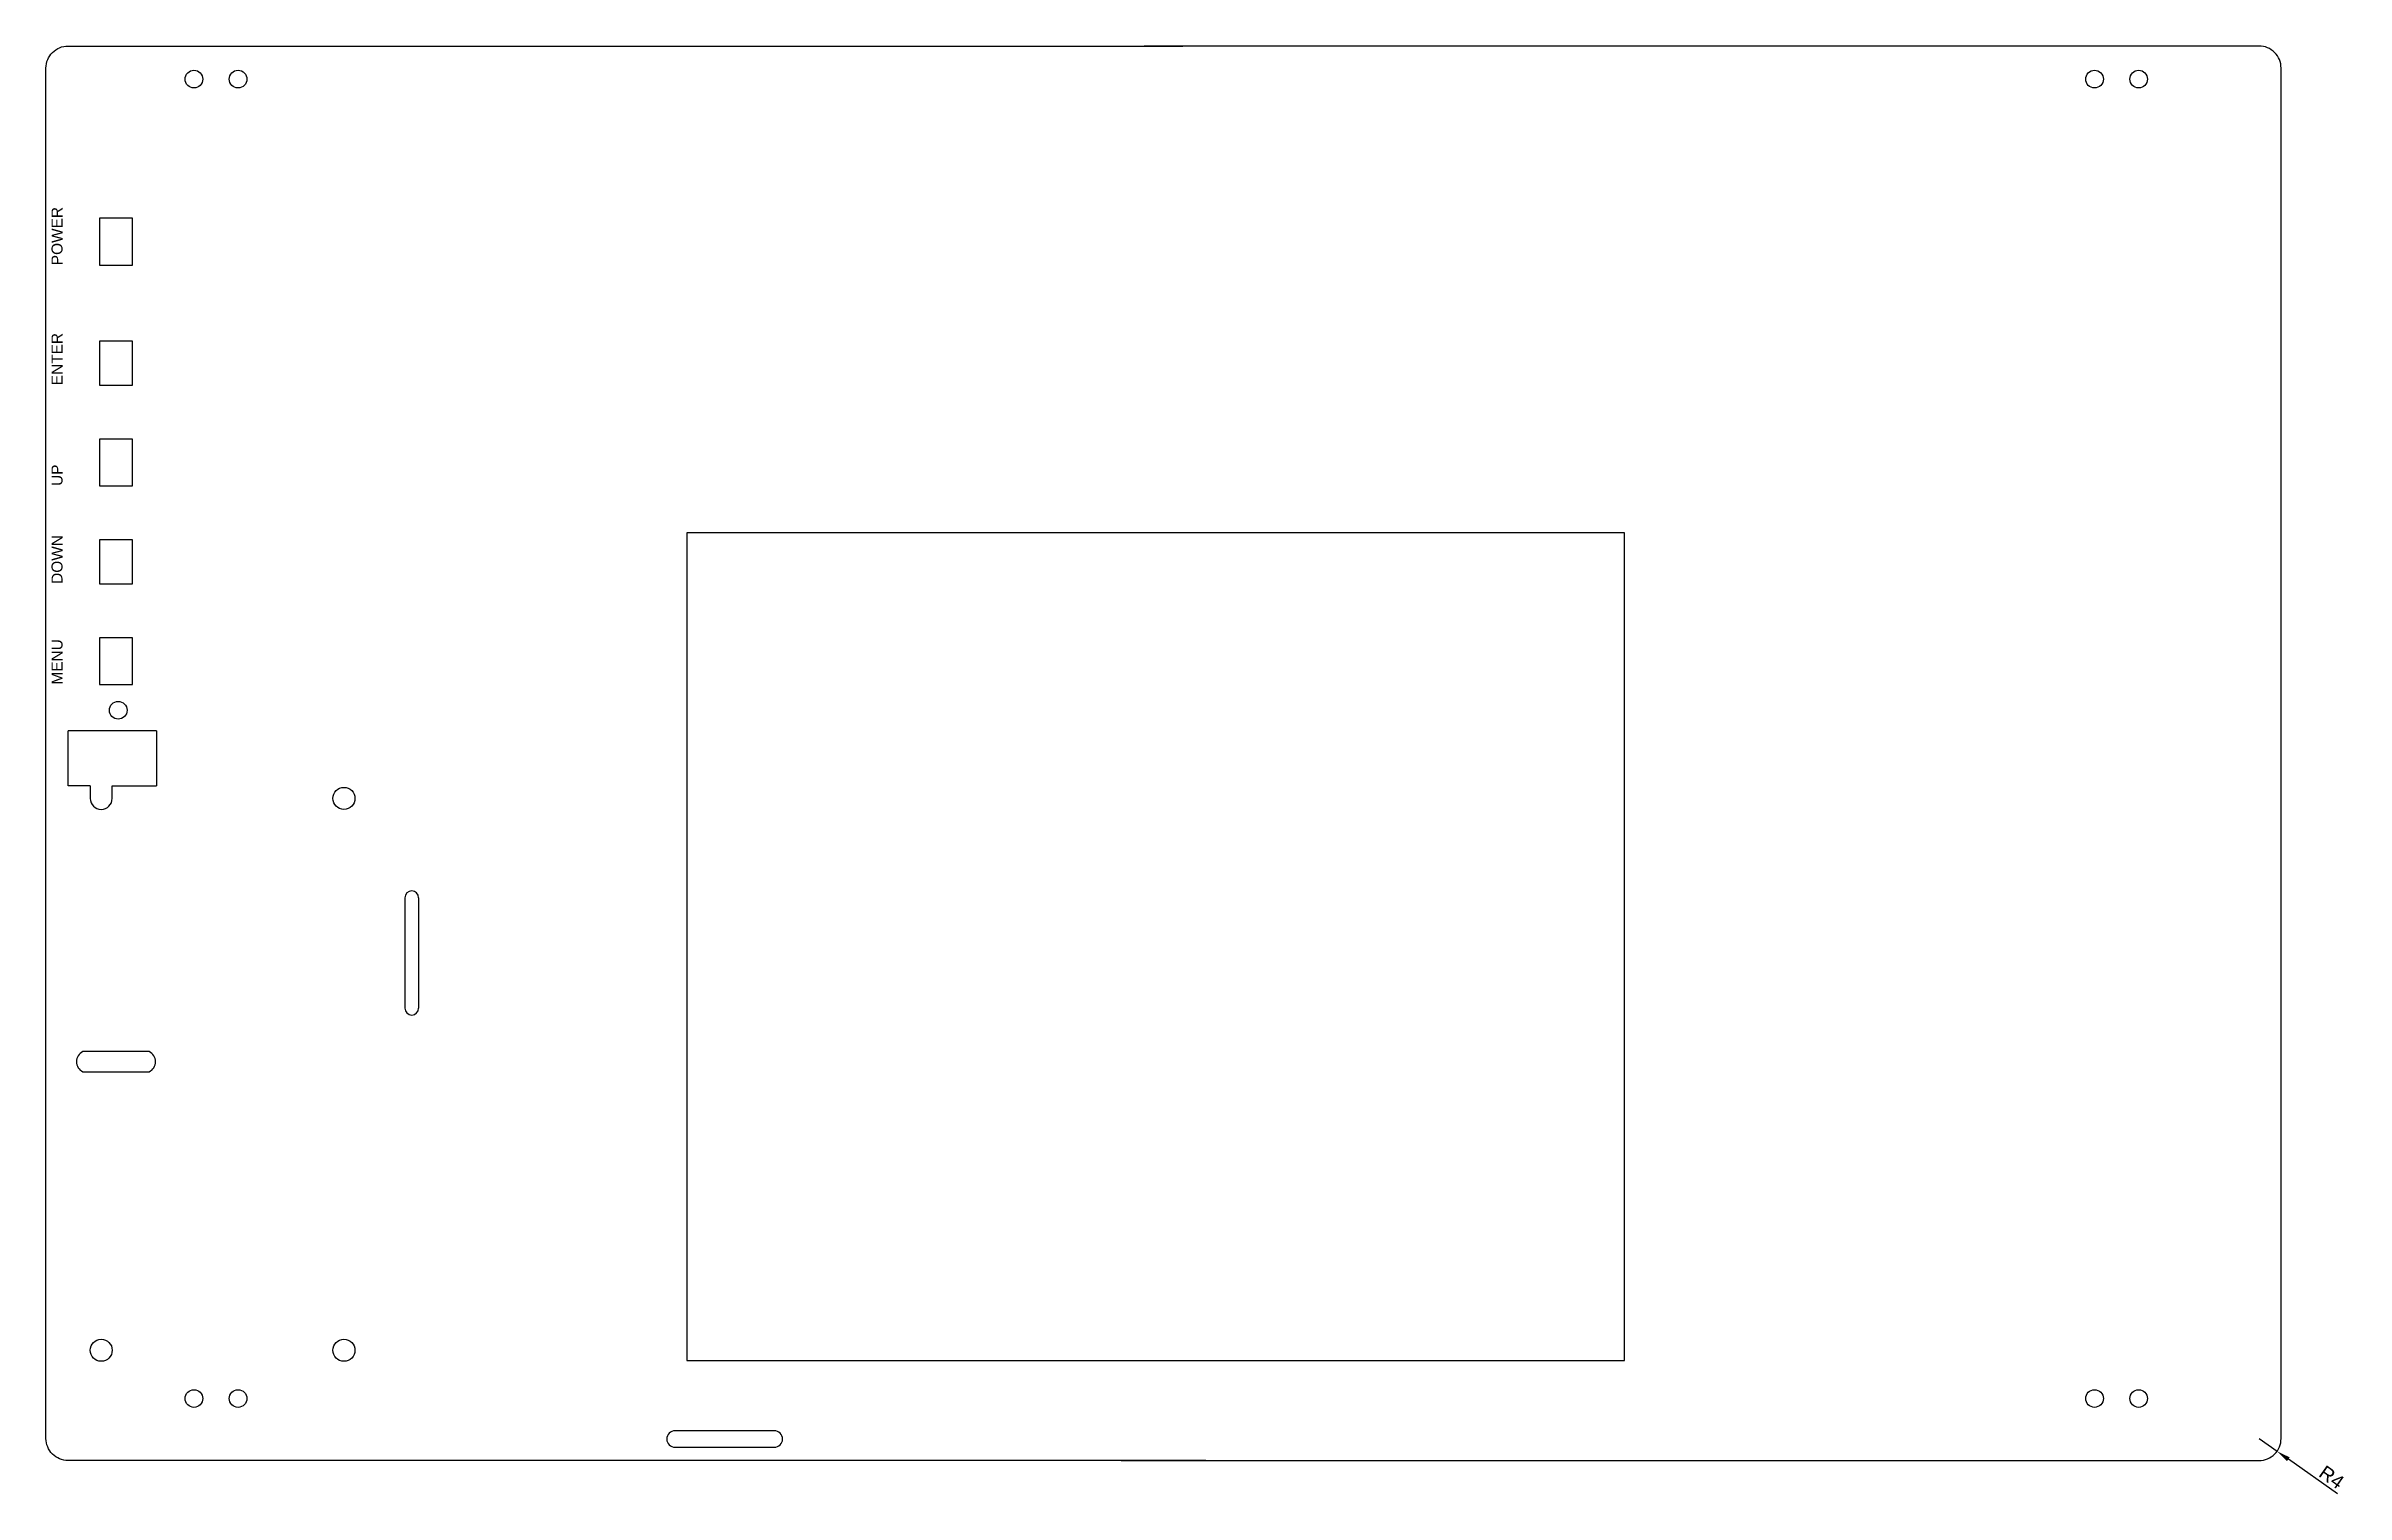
# Model space of a CAD drawing. Header units: millimetres. Extents: x -1635 to 5442, y -1125 to 1353.
# Drawn here: x 2811.2 to 3228.1, y 288.5 to 550.9 of the extents above; entities that cross this region are included whole.
import ezdxf

# ---------------------------------------------------------------- set-up
doc = ezdxf.new("R2010")
doc.units = ezdxf.units.MM
doc.styles.get("Standard").update_dxf_attribs({"font": 'arial.ttf'})
doc.dimstyles.new('ISO-25', dxfattribs={"dimtxt": 2.5, "dimasz": 2.5, "dimexe": 1.25, "dimexo": 0.625, "dimtad": 1, "dimtxsty": 'Standard', "dimcen": 2.5, "dimadec": 0, "dimazin": 0, "dimtfac": 1, "dimtmove": 0, "dimatfit": 3, "dimfxl": 1, "dimarcsym": 0})

msp = doc.modelspace()

# ---------------------------------------------------------------- texts
for s, p in [('POWER', (2814.198, 511.128)), ('ENTER', (2814.198, 489.378)), ('UP', (2814.198, 471.128)), ('DOWN', (2814.198, 453.378)), ('MENU', (2814.198, 435.128))]:
    msp.add_text(s, height=2, rotation=90).set_placement(p)

# ---------------------------------------------------------------- blocks, each defined once
blk = doc.blocks.new('*D13')
at = {"color": 0, "lineweight": -2, "transparency": 16777216}
for p, q in [((3212.33, 298.5), (3215.6, 296.19)), ((3226.56, 288.45), (3217.64, 294.75))]:
    blk.add_line(p, q, dxfattribs=at)
at = {"color": 0, "transparency": 16777216}
blk.add_solid([(3217.88, 295.09), (3217.4, 294.41), (3215.6, 296.19)], dxfattribs=at)
at = {"layer": 'Defpoints', "color": 0, "transparency": 16777216}
for p in [(3212.33, 298.5), (3215.6, 296.19)]:
    blk.add_point(p, dxfattribs=at)
at = {"color": 0, "transparency": 16777216, "insert": (3225.49, 291.5), "char_height": 2.5, "attachment_point": 5, "rotation": 324.7656}
blk.add_mtext('R4', dxfattribs=at)

# ---------------------------------------------------------------- dimensions: what is measured, and where the dimension line sits
dim = msp.add_radius_dim(center=(3212.328, 298.502), mpoint=(3215.595, 296.195), dimstyle='ISO-25')
dim.commit()
dim.dimension.update_dxf_attribs({"geometry": '*D13', "text_midpoint": (3224.406, 289.971), "dimtype": 164})

# ---------------------------------------------------------------- linework, layer by layer
for p, q in [((2831.198, 426.778), (2815.198, 426.778)), ((2815.198, 416.778), (2815.198, 426.778)), ((2831.198, 426.778), (2831.198, 416.778)), ((2819.198, 416.778), (2815.198, 416.778)), ((2819.198, 416.778), (2819.198, 414.501)), ((2823.198, 414.501), (2823.198, 416.778)), ((2823.198, 416.778), (2831.198, 416.778)), ((2876.233, 396.501), (2876.233, 376.501)), ((2878.733, 396.501), (2878.733, 376.501))]:
    msp.add_line(p, q)
for points in [[(3021.435, 294.502), (2815.198, 294.502, -0.4142136), (2811.198, 298.502), (2811.198, 546.852, -0.4142136), (2815.198, 550.852), (2845.013, 550.852), (3017.263, 550.852)], [(3006.091, 294.502), (3212.328, 294.502, 0.4142136), (3216.328, 298.502), (3216.328, 546.852, 0.4142136), (3212.328, 550.852), (3182.513, 550.852), (3010.263, 550.852)]]:
    msp.add_lwpolyline(points, format="xyb")
for points in [[(2826.898, 519.628), (2820.898, 519.628), (2820.898, 515.378), (2820.898, 511.128), (2826.898, 511.128)], [(2820.898, 497.378), (2820.898, 493.378), (2820.898, 489.378), (2826.898, 489.378), (2826.898, 497.378)], [(2826.898, 479.628), (2820.898, 479.628), (2820.898, 475.378), (2820.898, 471.128), (2826.898, 471.128)], [(2820.898, 461.378), (2820.898, 457.378), (2820.898, 453.378), (2826.898, 453.378), (2826.898, 461.378)], [(2927.338, 462.622), (2927.338, 312.622), (3097.338, 312.622), (3097.338, 387.622), (3097.338, 462.622)], [(2826.898, 443.628), (2820.898, 443.628), (2820.898, 439.378), (2820.898, 435.128), (2826.898, 435.128)]]:
    msp.add_lwpolyline(points, close=True)
for points in [[(2829.898, 364.968, 0.645754), (2829.898, 368.614), (2817.898, 368.614, 0.6457501), (2817.898, 364.968)], [(2925.213, 299.909, 1), (2925.213, 296.909), (2943.213, 296.909, 1), (2943.213, 299.909)]]:
    msp.add_lwpolyline(points, format="xyb", close=True)
for centre, radius in [((2838.013, 544.852), 1.6), ((2838.013, 544.852), 1.6), ((2846.013, 544.852), 1.6), ((2846.013, 544.852), 1.6), ((3182.513, 544.852), 1.6), ((3182.513, 544.852), 1.6), ((3190.513, 544.852), 1.6), ((3190.513, 544.852), 1.6), ((2824.288, 430.478), 1.6), ((2865.198, 414.501), 2), ((2821.198, 314.501), 2), ((2865.198, 314.501), 2), ((2838.013, 305.752), 1.6), ((2838.013, 305.752), 1.6), ((2846.013, 305.752), 1.6), ((2846.013, 305.752), 1.6), ((3182.513, 305.752), 1.6), ((3182.513, 305.752), 1.6), ((3190.513, 305.752), 1.6), ((3190.513, 305.752), 1.6)]:
    msp.add_circle(centre, radius)
for centre, radius, start, end in [((2821.198, 414.501), 2, 180, 0), ((2877.483, 396.501), 1.25, 0, 180), ((2877.483, 376.501), 1.25, 180, 0)]:
    msp.add_arc(centre, radius, start, end)

msp.set_redraw_order([(e.dxf.handle, doc.entitydb.next_handle()) for e in msp.query("TEXT MTEXT ATTDEF DIMENSION ARC_DIMENSION")])  # texts and dimensions are drawn at this point

doc.saveas('drawing.dxf')
